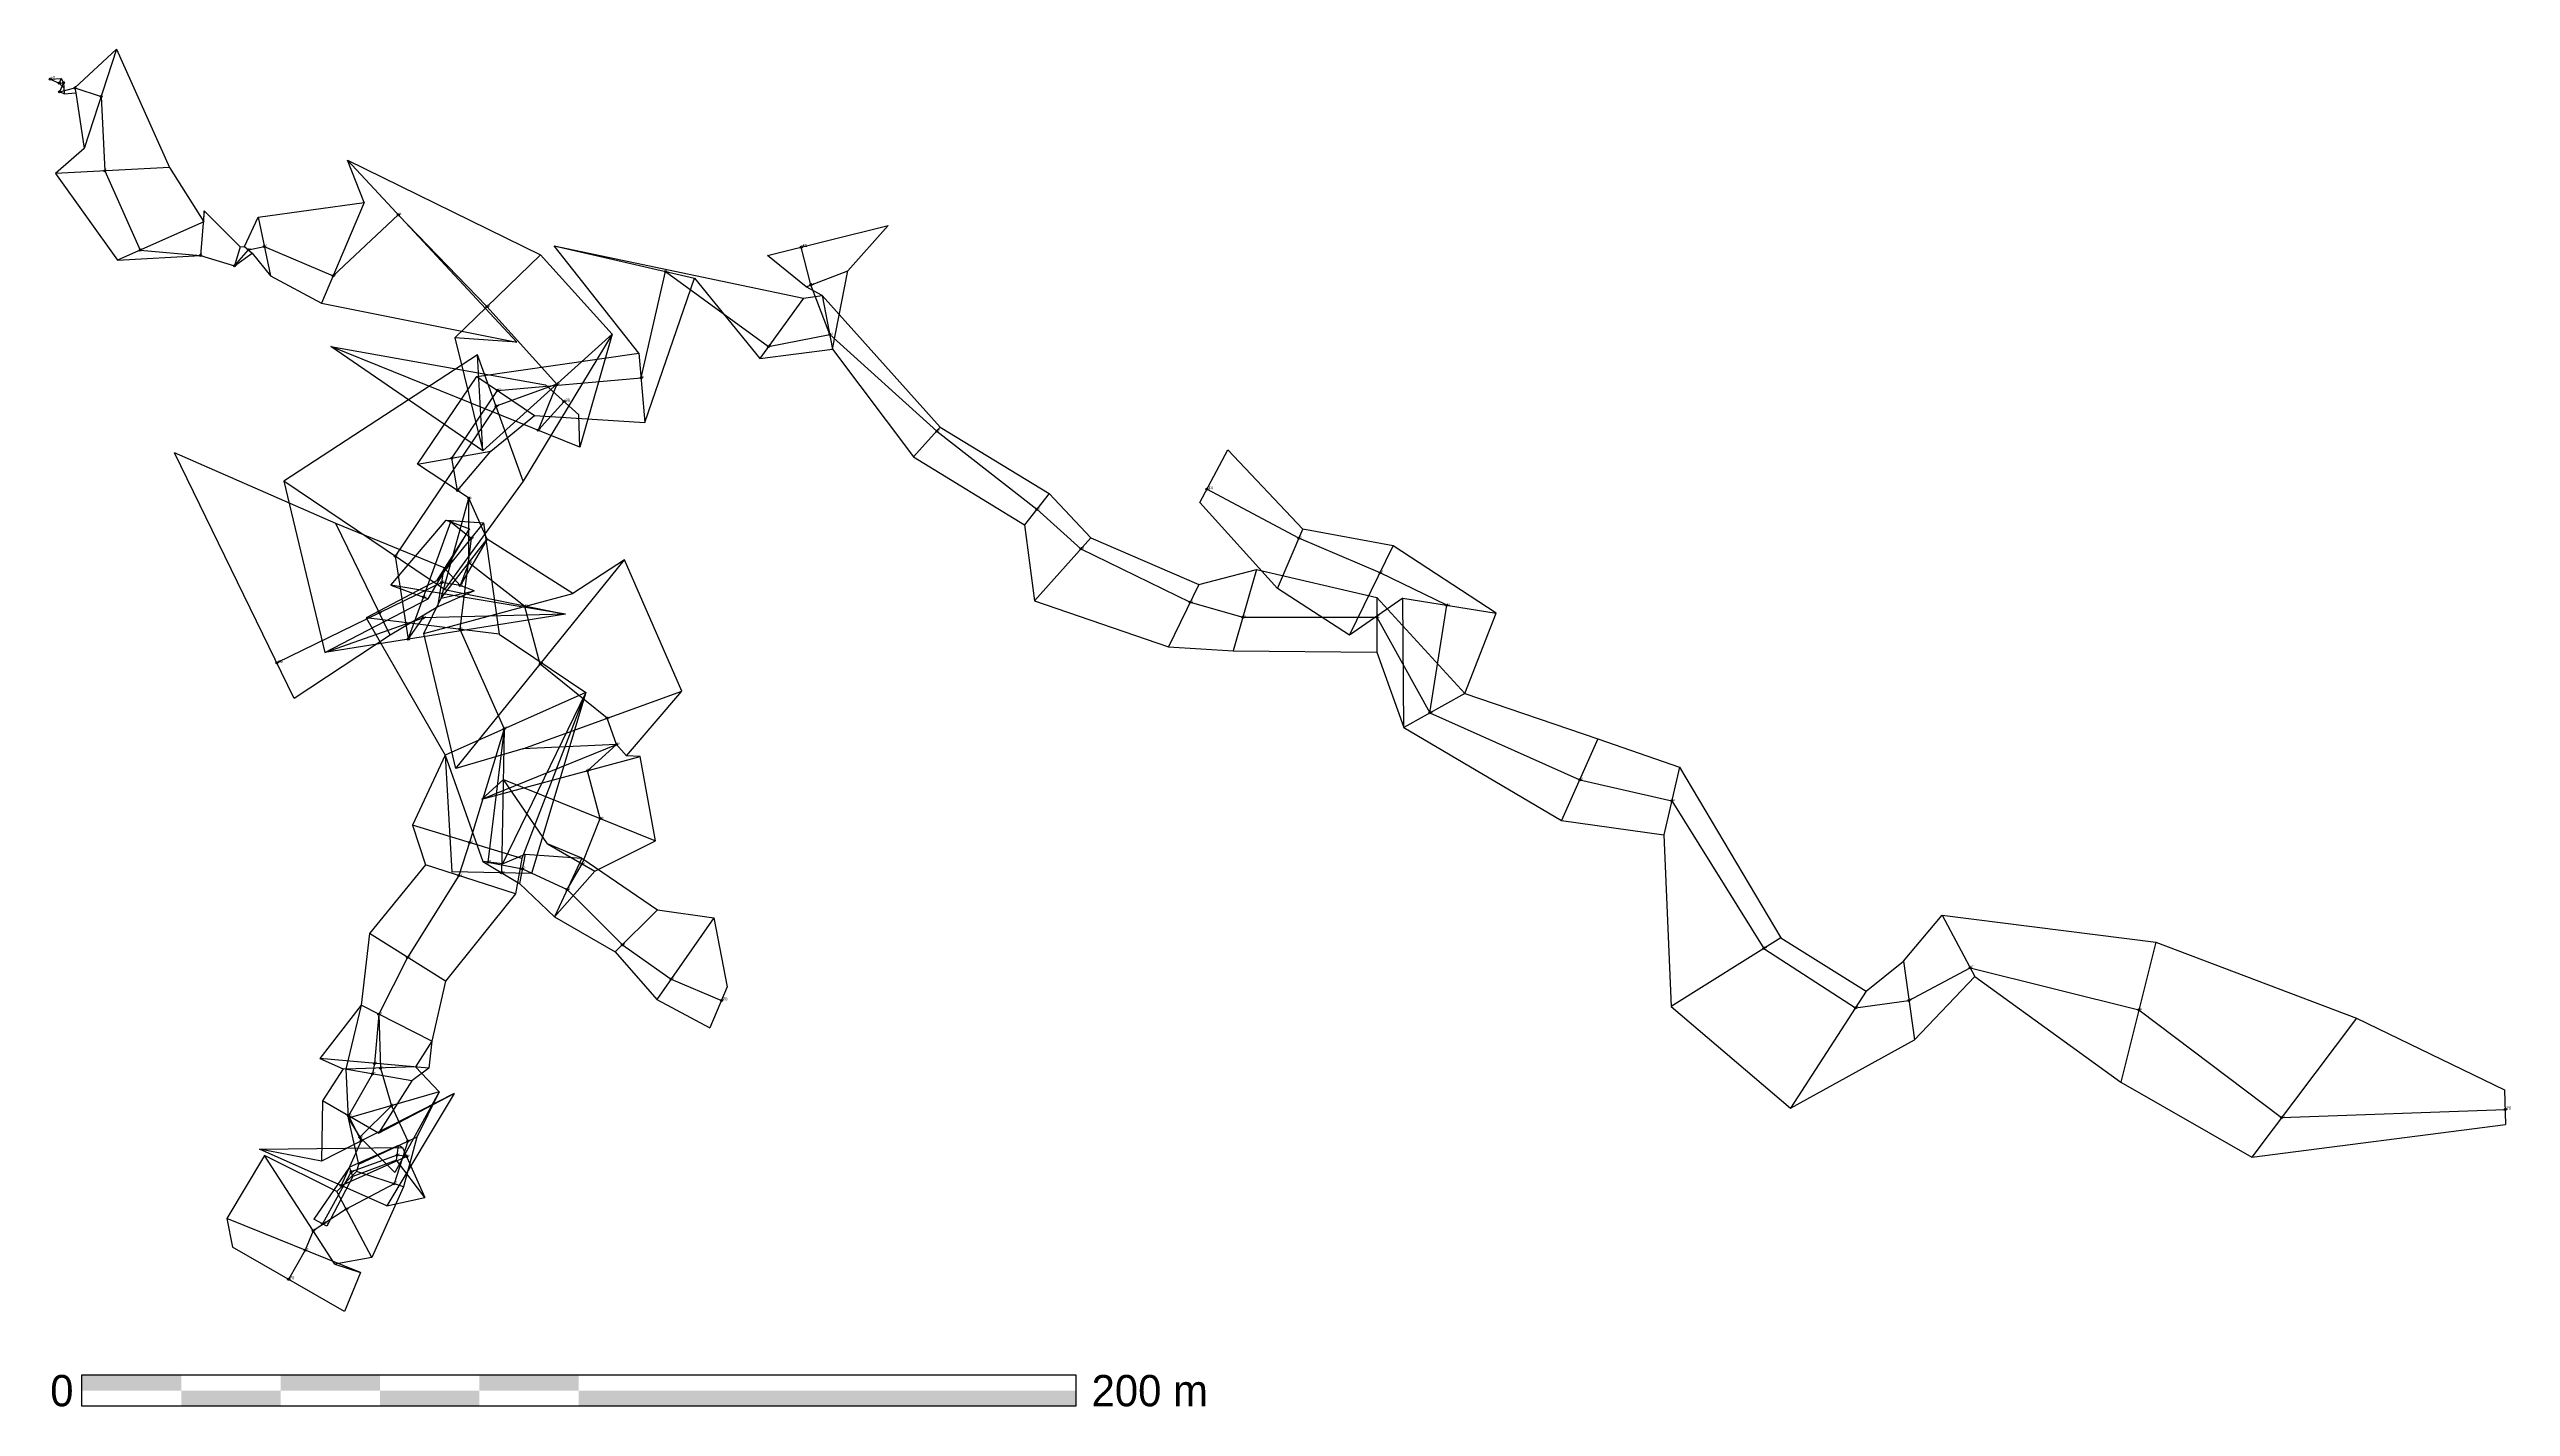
# Model space of a CAD drawing. Extents: x 0 to 495, y -267 to 6.
import ezdxf

# ---------------------------------------------------------------- set-up
doc = ezdxf.new("R2010")
doc.units = 0
for name, color, linetype in [('CHEMINEMENTS', 1, 'CONTINUOUS'), ('CONTOURS_LARGEURS', 3, 'CONTINUOUS'), ('ECHELLE', 7, 'CONTINUOUS'), ('LARGEURS', 4, 'CONTINUOUS'), ('POINTS', 6, 'CONTINUOUS'), ('PROFONDEURS', 2, 'CONTINUOUS'), ('STATIONS', 7, 'CONTINUOUS')]:
    doc.layers.add(name, color=color, linetype=linetype)

msp = doc.modelspace()

# ---------------------------------------------------------------- linework, layer by layer
at = {"layer": 'CHEMINEMENTS'}
for p, q in [((0, 0), (0, 0)), ((0, 0), (0, 0)), ((0, 0), (1.83, -0.81)), ((1.83, -0.81), (2.65, -0.74)), ((2.65, -0.74), (1.88, -2.55)), ((1.88, -2.55), (4.94, -1.79)), ((4.94, -1.79), (10.23, -3.51)), ((10.23, -3.51), (11.01, -18.43)), ((11.01, -18.43), (18.12, -34.38)), ((56.91, -39.54), (70.04, -27.29)), ((70.04, -27.29), (87.88, -45.76)), ((18.12, -34.38), (30.21, -35.44)), ((37.08, -37.54), (39.87, -34.34)), ((39.87, -34.34), (43.07, -33.66)), ((43.07, -33.66), (56.91, -39.54)), ((153.02, -41.4), (151.12, -33.78)), ((30.21, -35.44), (37.08, -37.54)), ((118.88, -60.07), (123.81, -38.71)), ((123.81, -38.71), (144.52, -53.76)), ((156.85, -51.37), (153.02, -41.4)), ((87.88, -45.76), (101.92, -61.36)), ((144.52, -53.76), (156.85, -51.37)), ((156.85, -51.37), (178.4, -70.77)), ((80.8, -76.23), (89.99, -62.59)), ((101.92, -61.36), (89.72, -65.8)), ((89.99, -62.59), (118.88, -60.07)), ((101.92, -61.36), (98.18, -70.62)), ((89.72, -65.8), (69.41, -95.91)), ((98.18, -70.62), (103.38, -64.85)), ((178.4, -70.77), (198.51, -86.48)), ((81.95, -82.74), (80.8, -76.23)), ((84.24, -84.29), (81.95, -82.74)), ((251.23, -92.32), (232.73, -82.48)), ((75.12, -104.19), (80.63, -89.05)), ((80.63, -89.05), (84.67, -92.32)), ((84.24, -97.26), (84.24, -84.29)), ((198.51, -86.48), (207.39, -94.48)), ((84.67, -92.32), (82.42, -110.62)), ((267.59, -99.26), (251.23, -92.32)), ((69.41, -95.91), (72.05, -112.61)), ((84.24, -97.26), (82.49, -101.81)), ((95.48, -106.04), (84.24, -97.26)), ((207.39, -94.48), (229.37, -105.2)), ((78.76, -101.21), (66.22, -107.33)), ((82.49, -101.81), (78.76, -101.21)), ((281.02, -105.81), (267.59, -99.26)), ((66.22, -107.33), (45.6, -117.39)), ((72.05, -112.61), (75.12, -104.19)), ((72.05, -112.61), (75.03, -108.36)), ((98.58, -117.63), (95.48, -106.04)), ((229.37, -105.2), (239.94, -108.23)), ((239.94, -108.23), (266.93, -108.23)), ((266.93, -108.23), (277.59, -127.46)), ((277.59, -127.46), (281.02, -105.81)), ((82.42, -110.62), (91.34, -130.64)), ((112.03, -128.52), (98.58, -117.63)), ((113.96, -133.82), (112.03, -128.52)), ((277.59, -127.46), (307.74, -140.88)), ((91.34, -130.64), (84.34, -153.53)), ((91.34, -130.64), (88.05, -157.44)), ((91.34, -130.64), (90.83, -159.62)), ((108.1, -139.09), (113.96, -133.82)), ((110.68, -148.7), (108.1, -139.09)), ((307.74, -140.88), (326.25, -145.15)), ((326.25, -145.15), (344.79, -174.82)), ((84.34, -153.53), (82.19, -160.16)), ((107, -157.8), (110.68, -148.7)), ((88.05, -157.44), (94.99, -158.79)), ((104, -162.99), (107, -157.8)), ((82.19, -160.16), (71.9, -176.61)), ((94.99, -158.79), (104, -162.99)), ((104, -162.99), (115.11, -174.1)), ((71.9, -176.61), (66.09, -188.02)), ((115.11, -174.1), (124.94, -180.98)), ((344.79, -174.82), (363.21, -186.78)), ((124.94, -180.98), (135.05, -185.27)), ((373.97, -185.27), (386.32, -178.7)), ((386.32, -178.7), (420.26, -187.16)), ((66.09, -188.02), (65.22, -197.93)), ((66.09, -188.02), (66.47, -198.88)), ((363.21, -186.78), (373.97, -185.27)), ((420.26, -187.16), (448.97, -208.8)), ((65.22, -197.93), (64.85, -200.05)), ((64.85, -200.05), (60, -208.46)), ((66.47, -198.88), (68.64, -206.43)), ((68.64, -206.43), (62.27, -212.79)), ((68.64, -206.43), (71.97, -213.59)), ((448.97, -208.8), (493.94, -207.23)), ((60, -208.46), (62.57, -213.51)), ((62.57, -213.51), (58.57, -222.51)), ((58.57, -222.51), (71.71, -216.66)), ((69.81, -216.39), (60.56, -219.76)), ((71.97, -213.59), (69.2, -222.12)), ((71.71, -216.66), (69.81, -216.39)), ((60.56, -219.76), (54.77, -230.2)), ((69.2, -222.12), (59.54, -227.25)), ((59.54, -227.25), (52.89, -231.58)), ((52.89, -231.58), (51.31, -235.46)), ((51.31, -235.46), (47.92, -241.35))]:
    msp.add_line(p, q, dxfattribs=at)
at = {"layer": 'CONTOURS_LARGEURS'}
for p, q in [((4.94, -1.79), (13.32, 6)), ((13.32, 6), (24, -17.75)), ((0, 0), (2.23, 0.1)), ((0, 0), (0, 0)), ((0, 0), (0, 0)), ((0, 0), (0, 0)), ((0, 0), (0, 0)), ((0, 0), (1.83, -0.81)), ((2.23, 0.1), (2.65, -0.74)), ((1.83, -0.81), (2.74, -1.74)), ((2.65, -0.74), (1.88, -2.55)), ((1.88, -2.55), (4.94, -1.79)), ((2.74, -1.74), (2.8, -2.94)), ((2.8, -2.94), (5.18, -2.76)), ((5.18, -2.76), (6.83, -13.97)), ((6.83, -13.97), (1.03, -18.95)), ((1.03, -18.95), (13.55, -36.42)), ((24, -17.75), (30.91, -28.69)), ((63.16, -24.81), (59.81, -16.32)), ((59.81, -16.32), (98.67, -35.34)), ((30.91, -28.69), (30.99, -26.47)), ((30.99, -26.47), (38.25, -33.72)), ((39.11, -33.69), (41.82, -27.79)), ((41.82, -27.79), (63.16, -24.81)), ((144.33, -35.48), (168.59, -29.43)), ((160.49, -38.53), (168.59, -29.43)), ((38.25, -33.72), (39.11, -33.69)), ((118.44, -55.09), (101.4, -33.54)), ((101.4, -33.54), (151.58, -44.05)), ((13.55, -36.42), (30.21, -35.44)), ((30.21, -35.44), (37.08, -37.54)), ((37.08, -37.54), (40.62, -35)), ((40.62, -35), (44.32, -39.53)), ((44.32, -39.53), (54.57, -45.06)), ((98.67, -35.34), (113.07, -51.32)), ((152.09, -41.76), (144.33, -35.48)), ((157.42, -54.31), (160.49, -38.53)), ((119.66, -69.03), (129.65, -40.06)), ((129.65, -40.06), (142.76, -56.19)), ((151.58, -44.05), (155.32, -43.51)), ((155.32, -43.51), (152.09, -41.76)), ((155.32, -43.51), (179.07, -70.02)), ((54.57, -45.06), (93.91, -52.89)), ((87.06, -74.74), (56.46, -53.76)), ((56.46, -53.76), (99.66, -61.5)), ((93.91, -52.89), (81.41, -52.01)), ((81.41, -52.01), (87.06, -74.74)), ((113.07, -51.32), (95.19, -80.84)), ((113.07, -51.32), (106.53, -73.99)), ((142.76, -56.19), (157.42, -54.31)), ((157.42, -54.31), (173.71, -75.97)), ((85.95, -55.47), (47.02, -80.82)), ((85.85, -59.8), (118.44, -55.09)), ((87.06, -74.74), (85.95, -55.47)), ((73.9, -77.44), (85.85, -59.8)), ((99.66, -61.5), (106.35, -67.53)), ((88.68, -74.84), (97.45, -67.63)), ((97.45, -67.63), (119.66, -69.03)), ((106.53, -73.99), (106.35, -67.53)), ((179.07, -70.02), (200.97, -83.33)), ((57.46, -89.35), (25, -75.14)), ((49.11, -124.58), (25, -75.14)), ((81.95, -82.74), (73.9, -77.44)), ((81.95, -82.74), (88.68, -74.84)), ((173.71, -75.97), (196.05, -89.63)), ((231.32, -85.13), (236.95, -74.53)), ((252.01, -90.48), (236.95, -74.53)), ((47.02, -80.82), (55.26, -115.27)), ((95.19, -80.84), (79.35, -102.62)), ((84.24, -84.29), (81.95, -82.74)), ((84.24, -84.29), (81.95, -82.74)), ((200.97, -83.33), (209.4, -92.25)), ((68.54, -101.79), (79.69, -88.7)), ((78.69, -104.35), (84.24, -84.29)), ((79.69, -88.7), (87.19, -89.21)), ((87.93, -92.53), (84.24, -84.29)), ((246.93, -102.44), (231.32, -85.13)), ((79.23, -98.25), (57.46, -89.35)), ((76.06, -104.53), (84.39, -90.41)), ((84.39, -90.41), (77.75, -100.87)), ((87.93, -92.53), (82.49, -101.81)), ((87.19, -89.21), (90.36, -111.59)), ((105.14, -103.45), (87.93, -92.53)), ((196.05, -89.63), (198.02, -104.88)), ((209.4, -92.25), (231.12, -101.6)), ((270.22, -93.87), (252.01, -90.48)), ((290.9, -107.38), (270.22, -93.87)), ((82.49, -101.81), (79.23, -98.25)), ((115.57, -96.65), (105.14, -103.45)), ((127.06, -123.05), (115.57, -96.65)), ((231.12, -101.6), (242.69, -98.62)), ((242.69, -98.62), (266.93, -104.23)), ((77.75, -100.87), (63.57, -108.3)), ((103.66, -107.61), (68.54, -101.79)), ((85.29, -102.88), (77.98, -106.15)), ((78.69, -104.35), (85.29, -102.88)), ((79.35, -102.62), (103.66, -107.61)), ((261.45, -111.85), (246.93, -102.44)), ((55.26, -115.27), (76.06, -104.53)), ((55.26, -115.27), (75.03, -108.36)), ((63.57, -108.3), (79.46, -135.93)), ((77.98, -106.15), (68.42, -111.82)), ((103.66, -107.61), (75.03, -108.36)), ((75.03, -108.36), (75.03, -108.36)), ((75.19, -111.47), (78.69, -104.35)), ((198.02, -104.88), (224.99, -114.19)), ((272.13, -104.41), (261.45, -111.85)), ((266.93, -104.23), (284.59, -123.58)), ((272.35, -130.37), (272.13, -104.41)), ((284.59, -123.58), (290.9, -107.38)), ((68.42, -111.82), (49.11, -124.58)), ((81.59, -138.61), (75.19, -111.47)), ((90.36, -111.59), (107.78, -123.32)), ((224.99, -114.19), (238.01, -114.96)), ((238.01, -114.96), (266.93, -115.23)), ((266.93, -115.23), (272.35, -130.37)), ((107.78, -123.32), (91.03, -157.8)), ((107.78, -123.32), (94.86, -156.75)), ((107.78, -123.32), (96.83, -159.72)), ((115.97, -136.05), (127.06, -123.05)), ((284.59, -123.58), (311.4, -132.66)), ((272.35, -130.37), (304.08, -149.1)), ((311.4, -132.66), (327.82, -138.33)), ((79.46, -135.93), (72.86, -150.03)), ((79.46, -135.93), (87.06, -157.32)), ((79.46, -135.93), (80.83, -159.44)), ((95.12, -134.68), (81.59, -138.61)), ((86.85, -144.78), (113.96, -133.82)), ((113.96, -133.82), (95.12, -134.68)), ((118.73, -136.24), (115.97, -136.05)), ((121.8, -153.19), (118.73, -136.24)), ((327.82, -138.33), (348.18, -172.7)), ((91.21, -140.83), (86.85, -144.78)), ((100.07, -153.8), (91.21, -140.83)), ((72.86, -150.03), (75.53, -157.99)), ((109.6, -159.3), (121.8, -153.19)), ((304.08, -149.1), (324.67, -151.97)), ((324.67, -151.97), (326.13, -186.48)), ((75.53, -157.99), (64.27, -171.84)), ((87.06, -157.32), (94.42, -161.73)), ((91.03, -157.8), (95.56, -155.84)), ((94.86, -156.75), (93.6, -163.86)), ((95.56, -155.84), (106.96, -156.65)), ((106.96, -156.65), (100.07, -153.8)), ((106.96, -156.65), (122.18, -167.03)), ((96.83, -159.72), (80.83, -159.44)), ((94.42, -161.73), (101.47, -168.43)), ((101.47, -168.43), (109.6, -159.3)), ((93.6, -163.86), (79.54, -181.38)), ((122.18, -167.03), (133.54, -168.69)), ((372.86, -177.35), (380.69, -168.11)), ((380.69, -168.11), (423.65, -173.58)), ((64.27, -171.84), (62.53, -186.2)), ((101.47, -168.43), (113.69, -175.51)), ((133.54, -168.69), (136.22, -182.51)), ((348.18, -172.7), (365.39, -183.43)), ((113.69, -175.51), (122.07, -185.07)), ((365.39, -183.43), (372.86, -177.35)), ((423.65, -173.58), (464.02, -188.83)), ((79.54, -181.38), (76.78, -193.47)), ((136.22, -182.51), (132.7, -190.79)), ((375.08, -193.19), (387.26, -180.47)), ((387.26, -180.47), (416.63, -201.72)), ((62.53, -186.2), (54.27, -196.97)), ((62.53, -186.2), (59.47, -199.12)), ((122.07, -185.07), (132.7, -190.79)), ((326.13, -186.48), (350.14, -206.91)), ((464.02, -188.83), (493.8, -203.23)), ((54.27, -196.97), (58.94, -199.01)), ((76.78, -193.47), (73.47, -198.63)), ((76.78, -193.47), (76.18, -198.89)), ((350.14, -206.91), (375.08, -193.19)), ((58.94, -199.01), (54.8, -205.46)), ((59.47, -199.12), (59.98, -208.91)), ((72.73, -201.44), (66.06, -211.96)), ((76.18, -198.89), (72.73, -201.44)), ((73.47, -198.63), (78.25, -203.67)), ((416.63, -201.72), (442.96, -216.79)), ((54.8, -205.46), (54.55, -217.6)), ((66.06, -211.96), (81.28, -203.98)), ((81.28, -203.98), (67.7, -226.57)), ((78.25, -203.67), (69.34, -219.86)), ((78.25, -203.67), (73.79, -212.74)), ((493.8, -203.23), (494.04, -210.23)), ((59.98, -208.91), (62.27, -212.79)), ((59.98, -208.91), (62, -218.24)), ((69.34, -219.86), (62.27, -212.79)), ((73.79, -212.74), (71.11, -222.73)), ((442.96, -216.79), (494.04, -210.23)), ((43.08, -216.48), (35.55, -229.1)), ((42.12, -215.19), (70.89, -214.83)), ((54.55, -217.6), (42.12, -215.19)), ((57.67, -223.72), (43.08, -216.48)), ((70.09, -214.41), (60.22, -218.82)), ((69.67, -217.38), (60.9, -220.7)), ((75.37, -224.88), (69.67, -217.38)), ((70.89, -214.83), (70.09, -214.41)), ((60.22, -218.82), (53.02, -229.23)), ((60.9, -220.7), (55.65, -230.68)), ((61.6, -219.64), (57.67, -223.72)), ((62, -218.24), (61.6, -219.64)), ((71.11, -222.73), (64.71, -236.96)), ((67.7, -226.57), (75.37, -224.88)), ((35.55, -229.1), (36.66, -234.85)), ((55.65, -230.68), (53.02, -229.23)), ((59.18, -247.85), (36.66, -234.85)), ((64.71, -236.96), (57.24, -238.28)), ((57.24, -238.28), (62.44, -239.96)), ((62.44, -239.96), (59.18, -247.85))]:
    msp.add_line(p, q, dxfattribs=at)
at = {"layer": 'ECHELLE'}
for p, q in [((6.35, -260.54), (206.35, -260.54)), ((6.35, -266.88), (6.35, -260.54)), ((206.35, -260.54), (206.35, -266.88)), ((206.35, -266.88), (6.35, -266.88))]:
    msp.add_line(p, q, dxfattribs=at)
for points in [[(6.35, -260.54), (26.35, -260.54), (6.35, -263.71), (26.35, -263.71)], [(46.35, -260.54), (66.35, -260.54), (46.35, -263.71), (66.35, -263.71)], [(86.35, -260.54), (106.35, -260.54), (86.35, -263.71), (106.35, -263.71)], [(26.35, -263.71), (46.35, -263.71), (26.35, -266.88), (46.35, -266.88)], [(66.35, -263.71), (86.35, -263.71), (66.35, -266.88), (86.35, -266.88)], [(106.35, -263.71), (206.35, -263.71), (106.35, -266.88), (206.35, -266.88)]]:
    msp.add_solid(points, dxfattribs=at)
at = {"layer": 'LARGEURS'}
for p, q in [((13.32, 6), (6.83, -13.97)), ((0, 0), (0, 0)), ((0, 0), (0, 0)), ((2.23, 0.1), (1.83, -0.81)), ((2.8, -2.94), (1.88, -2.55)), ((2.65, -0.74), (2.74, -1.74)), ((4.94, -1.79), (5.18, -2.76)), ((24, -17.75), (1.03, -18.95)), ((59.81, -16.32), (93.91, -52.89)), ((30.91, -28.69), (13.55, -36.42)), ((30.99, -26.47), (30.21, -35.44)), ((41.82, -27.79), (44.32, -39.53)), ((63.16, -24.81), (54.57, -45.06)), ((144.33, -35.48), (168.59, -29.43)), ((38.25, -33.72), (37.08, -37.54)), ((39.11, -33.69), (40.62, -35)), ((101.4, -33.54), (129.65, -40.06)), ((98.67, -35.34), (81.41, -52.01)), ((152.09, -41.76), (160.49, -38.53)), ((151.58, -44.05), (142.76, -56.19)), ((155.32, -43.51), (157.42, -54.31)), ((106.53, -73.99), (56.46, -53.76)), ((113.07, -51.32), (87.06, -74.74)), ((95.19, -80.84), (85.95, -55.47)), ((118.44, -55.09), (119.66, -69.03)), ((85.85, -59.8), (97.45, -67.63)), ((99.66, -61.5), (106.35, -67.53)), ((179.07, -70.02), (173.71, -75.97)), ((49.11, -124.58), (25, -75.14)), ((73.9, -77.44), (88.68, -74.84)), ((231.32, -85.13), (236.95, -74.53)), ((79.35, -102.62), (47.02, -80.82)), ((81.95, -82.74), (81.95, -82.74)), ((200.97, -83.33), (196.05, -89.63)), ((79.69, -88.7), (84.39, -90.41)), ((84.24, -84.29), (84.24, -84.29)), ((68.42, -111.82), (57.46, -89.35)), ((87.19, -89.21), (77.75, -100.87)), ((78.69, -104.35), (87.93, -92.53)), ((209.4, -92.25), (198.02, -104.88)), ((246.93, -102.44), (252.01, -90.48)), ((261.45, -111.85), (270.22, -93.87)), ((77.98, -106.15), (79.23, -98.25)), ((81.59, -138.61), (115.57, -96.65)), ((242.69, -98.62), (238.01, -114.96)), ((68.54, -101.79), (76.06, -104.53)), ((75.19, -111.47), (105.14, -103.45)), ((85.29, -102.88), (82.49, -101.81)), ((231.12, -101.6), (224.99, -114.19)), ((103.66, -107.61), (55.26, -115.27)), ((90.36, -111.59), (63.57, -108.3)), ((75.03, -108.36), (75.03, -108.36)), ((266.93, -104.23), (266.93, -115.23)), ((272.13, -104.41), (290.9, -107.38)), ((107.78, -123.32), (79.46, -135.93)), ((95.12, -134.68), (127.06, -123.05)), ((284.59, -123.58), (272.35, -130.37)), ((311.4, -132.66), (304.08, -149.1)), ((86.85, -144.78), (118.73, -136.24)), ((113.96, -133.82), (115.97, -136.05)), ((327.82, -138.33), (324.67, -151.97)), ((91.21, -140.83), (121.8, -153.19)), ((94.86, -156.75), (72.86, -150.03)), ((93.6, -163.86), (75.53, -157.99)), ((91.03, -157.8), (87.06, -157.32)), ((95.56, -155.84), (94.42, -161.73)), ((100.07, -153.8), (109.6, -159.3)), ((106.96, -156.65), (101.47, -168.43)), ((96.83, -159.72), (80.83, -159.44)), ((122.18, -167.03), (113.69, -175.51)), ((380.69, -168.11), (387.26, -180.47)), ((79.54, -181.38), (64.27, -171.84)), ((133.54, -168.69), (122.07, -185.07)), ((348.18, -172.7), (326.13, -186.48)), ((372.86, -177.35), (375.08, -193.19)), ((423.65, -173.58), (416.63, -201.72)), ((136.22, -182.51), (132.7, -190.79)), ((76.78, -193.47), (62.53, -186.2)), ((365.39, -183.43), (350.14, -206.91)), ((464.02, -188.83), (442.96, -216.79)), ((76.18, -198.89), (54.27, -196.97)), ((72.73, -201.44), (58.94, -199.01)), ((73.47, -198.63), (59.47, -199.12)), ((81.28, -203.98), (54.55, -217.6)), ((66.06, -211.96), (54.8, -205.46)), ((78.25, -203.67), (59.98, -208.91)), ((493.8, -203.23), (494.04, -210.23)), ((73.79, -212.74), (62, -218.24)), ((69.34, -219.86), (62.27, -212.79)), ((67.7, -226.57), (42.12, -215.19)), ((57.24, -238.28), (43.08, -216.48)), ((69.67, -217.38), (70.09, -214.41)), ((70.89, -214.83), (75.37, -224.88)), ((60.9, -220.7), (60.22, -218.82)), ((71.11, -222.73), (61.6, -219.64)), ((64.71, -236.96), (57.67, -223.72)), ((62.44, -239.96), (35.55, -229.1)), ((55.65, -230.68), (53.02, -229.23)), ((59.18, -247.85), (36.66, -234.85))]:
    msp.add_line(p, q, dxfattribs=at)
at = {"layer": 'POINTS'}
for centre in [(0, 0), (0, 0), (1.83, -0.81), (1.88, -2.55), (2.65, -0.74), (4.94, -1.79), (10.23, -3.51), (11.01, -18.43), (70.04, -27.29), (18.12, -34.38), (39.87, -34.34), (43.07, -33.66), (151.12, -33.78), (30.21, -35.44), (37.08, -37.54), (56.91, -39.54), (123.81, -38.71), (153.02, -41.4), (87.88, -45.76), (144.52, -53.76), (156.85, -51.37), (89.99, -62.59), (101.92, -61.36), (118.88, -60.07), (89.72, -65.8), (103.38, -64.85), (98.18, -70.62), (178.4, -70.77), (80.8, -76.23), (81.95, -82.74), (84.24, -84.29), (232.73, -82.48), (80.63, -89.05), (198.51, -86.48), (84.67, -92.32), (251.23, -92.32), (69.41, -95.91), (84.24, -97.26), (207.39, -94.48), (75.12, -104.19), (78.76, -101.21), (82.49, -101.81), (267.59, -99.26), (66.22, -107.33), (75.03, -108.36), (95.48, -106.04), (229.37, -105.2), (239.94, -108.23), (266.93, -108.23), (281.02, -105.81), (72.05, -112.61), (82.42, -110.62), (45.6, -117.39), (98.58, -117.63), (112.03, -128.52), (277.59, -127.46), (91.34, -130.64), (113.96, -133.82), (108.1, -139.09), (307.74, -140.88), (110.68, -148.7), (326.25, -145.15), (84.34, -153.53), (88.05, -157.44), (107, -157.8), (82.19, -160.16), (90.83, -159.62), (94.99, -158.79), (104, -162.99), (71.9, -176.61), (115.11, -174.1), (344.79, -174.82), (124.94, -180.98), (386.32, -178.7), (66.09, -188.02), (135.05, -185.27), (363.21, -186.78), (373.97, -185.27), (420.26, -187.16), (65.22, -197.93), (64.85, -200.05), (66.47, -198.88), (68.64, -206.43), (493.94, -207.23), (60, -208.46), (62.27, -212.79), (448.97, -208.8), (62.57, -213.51), (69.81, -216.39), (71.71, -216.66), (71.97, -213.59), (58.57, -222.51), (60.56, -219.76), (69.2, -222.12), (59.54, -227.25), (52.89, -231.58), (54.77, -230.2), (51.31, -235.46), (47.92, -241.35)]:
    msp.add_circle(centre, 0.2, dxfattribs=at)

# ---------------------------------------------------------------- texts
at = {"layer": 'ECHELLE'}
for s, p in [('0', (0, -266.88)), ('200 m', (209.52, -266.88))]:
    msp.add_text(s, height=6.3, dxfattribs=at).set_placement(p)
at = {"layer": 'PROFONDEURS'}
for s, p in [('+0', (0, 0)), ('-66', (151.12, -33.78)), ('-39', (103.38, -64.85)), ('-74', (232.73, -82.48)), ('-56', (45.6, -117.39)), ('-70', (135.05, -185.27)), ('-70', (493.94, -207.23)), ('-81', (54.77, -230.2)), ('-70', (47.92, -241.35))]:
    msp.add_text(s, height=0.6, dxfattribs=at).set_placement(p)
at = {"layer": 'STATIONS'}
for s, p in [('0', (0, 0)), ('1', (0, 0)), ('2', (1.83, -0.81)), ('4', (1.88, -2.55)), ('3', (2.65, -0.74)), ('5', (4.94, -1.79)), ('6', (10.23, -3.51)), ('7', (11.01, -18.43)), ('14', (70.04, -27.29)), ('8', (18.12, -34.38)), ('11', (39.87, -34.34)), ('12', (43.07, -33.66)), ('74', (151.12, -33.78)), ('9', (30.21, -35.44)), ('10', (37.08, -37.54)), ('13', (56.91, -39.54)), ('70', (123.81, -38.71)), ('73', (153.02, -41.4)), ('15', (87.88, -45.76)), ('71', (144.52, -53.76)), ('72', (156.85, -51.37)), ('68', (89.99, -62.59)), ('16', (101.92, -61.36)), ('69', (118.88, -60.07)), ('19', (89.72, -65.8)), ('18', (103.38, -64.85)), ('17', (98.18, -70.62)), ('75', (178.4, -70.77)), ('67', (80.8, -76.23)), ('66', (81.95, -82.74)), ('65', (84.24, -84.29)), ('94', (232.73, -82.48)), ('24', (80.63, -89.05)), ('76', (198.51, -86.48)), ('25', (84.67, -92.32)), ('77', (207.39, -94.48)), ('93', (251.23, -92.32)), ('20', (69.41, -95.91)), ('64', (84.24, -97.26)), ('92', (267.59, -99.26)), ('23', (75.12, -104.19)), ('96', (78.76, -101.21)), ('95', (82.49, -101.81)), ('97', (66.22, -107.33)), ('22', (75.03, -108.36)), ('63', (95.48, -106.04)), ('78', (229.37, -105.2)), ('79', (239.94, -108.23)), ('80', (266.93, -108.23)), ('91', (281.02, -105.81)), ('21', (72.05, -112.61)), ('26', (82.42, -110.62)), ('23', (45.6, -117.39)), ('62', (98.58, -117.63)), ('61', (112.03, -128.52)), ('81', (277.59, -127.46)), ('27', (91.34, -130.64)), ('60', (113.96, -133.82)), ('59', (108.1, -139.09)), ('82', (307.74, -140.88)), ('58', (110.68, -148.7)), ('83', (326.25, -145.15)), ('30', (84.34, -153.53)), ('28', (88.05, -157.44)), ('52', (94.99, -158.79)), ('57', (107, -157.8)), ('31', (82.19, -160.16)), ('29', (90.83, -159.62)), ('53', (104, -162.99)), ('32', (71.9, -176.61)), ('54', (115.11, -174.1)), ('84', (344.79, -174.82)), ('87', (386.32, -178.7)), ('55', (124.94, -180.98)), ('33', (66.09, -188.02)), ('56', (135.05, -185.27)), ('85', (363.21, -186.78)), ('86', (373.97, -185.27)), ('88', (420.26, -187.16)), ('34', (65.22, -197.93)), ('35', (64.85, -200.05)), ('43', (66.47, -198.88)), ('44', (68.64, -206.43)), ('90', (493.94, -207.23)), ('36', (60, -208.46)), ('45', (62.27, -212.79)), ('89', (448.97, -208.8)), ('37', (62.57, -213.51)), ('40', (69.81, -216.39)), ('39', (71.71, -216.66)), ('46', (71.97, -213.59)), ('38', (58.57, -222.51)), ('41', (60.56, -219.76)), ('47', (69.2, -222.12)), ('48', (59.54, -227.25)), ('49', (52.89, -231.58)), ('42', (54.77, -230.2)), ('50', (51.31, -235.46)), ('37', (47.92, -241.35))]:
    msp.add_text(s, height=0.4, dxfattribs=at).set_placement(p)

doc.saveas('drawing.dxf')
